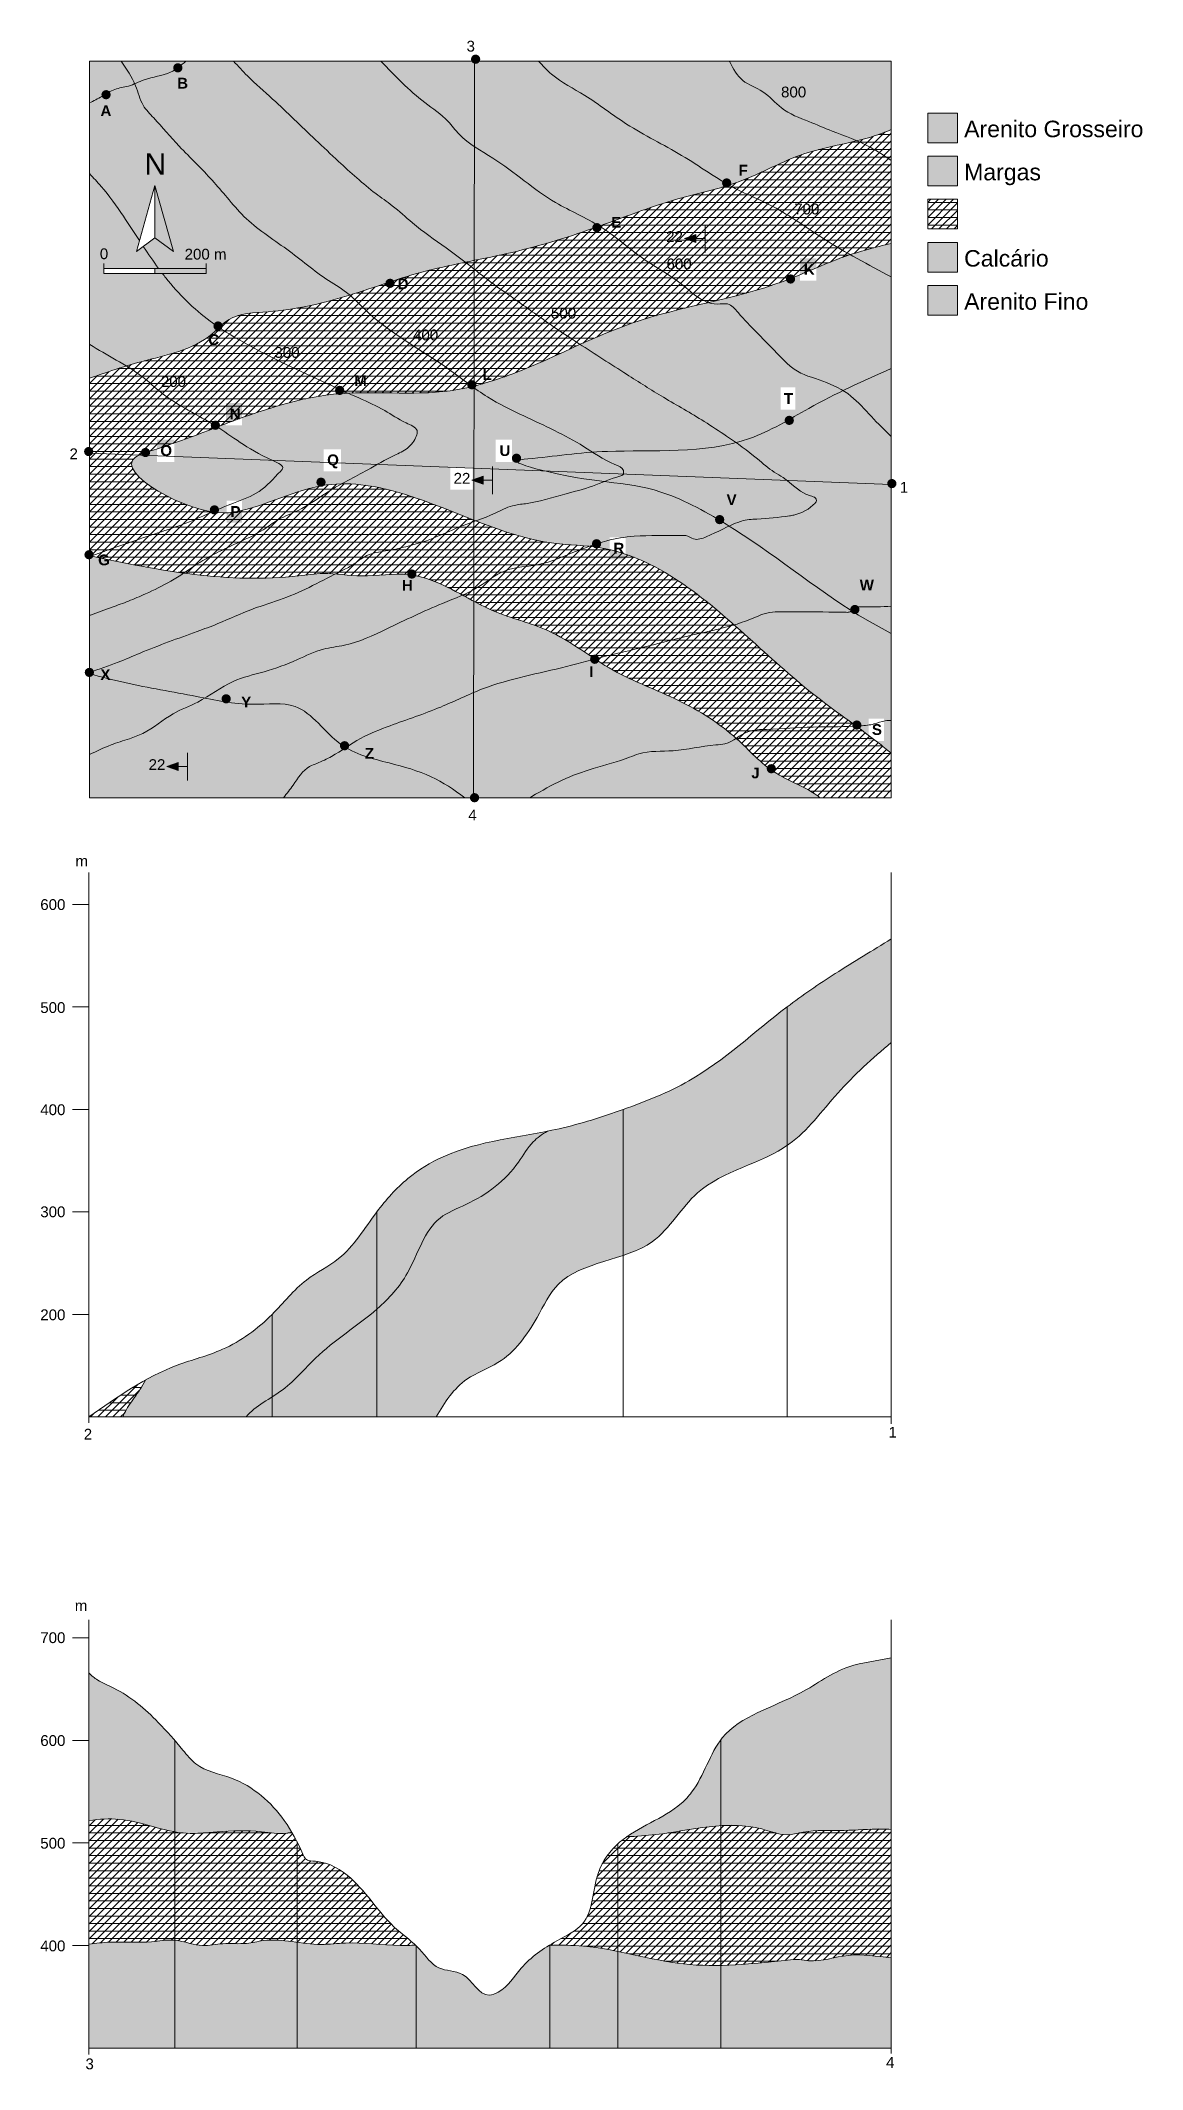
# Model space of a CAD drawing. Header units: millimetres. Extents: x 1227 to 11439, y -10452 to 8361.
import ezdxf

# ---------------------------------------------------------------- set-up
doc = ezdxf.new("R2010")
doc.units = ezdxf.units.MM
for name, color, linetype, lineweight in [('arenito-fino', 250, 'Continuous', 5), ('arenito-grosso', 250, 'Continuous', 5), ('argilito', 250, 'Continuous', 5), ('calcário', 250, 'Continuous', 5), ('cota', 250, 'Continuous', 5), ('curvas-de-nivel', 250, 'Continuous', 5), ('fundo', 250, 'Continuous', 5), ('gráfico', 250, 'Continuous', 5), ('legenda', 250, 'Continuous', 5), ('linhas-camada', 250, 'Continuous', 5), ('margas', 250, 'Continuous', 5), ('pontos', 250, 'Continuous', 5)]:
    doc.layers.add(name, color=color, linetype=linetype, lineweight=lineweight)
doc.styles.get("Standard").update_dxf_attribs({"font": 'arial.ttf'})

msp = doc.modelspace()

# ---------------------------------------------------------------- texts
at = {"layer": 'cota', "color": 255, "attachment_point": 1}
for s, width, heights, insert, char_height in [('800', 235.12, [417], (8090, 7934), 100), ('N', 449.96, [417], (2190, 7316), 200), ('700', 235.12, [417], (8212, 6849), 100), ('22', 235.12, [0], (7025, 6593), 100), ('0', 235.12, [417], (1776, 6434), 100), ('200 m', 449.96, [417], (2562, 6430), 100), ('600', 235.12, [417], (7028, 6340), 100), ('500', 235.12, [417], (5958, 5883), 100), ('400', 235.12, [417], (4679, 5681), 100), ('300', 235.12, [417], (3394, 5519), 100), ('200', 235.12, [417], (2342, 5249), 100), ('22', 235.12, [0], (5055, 4352), 100), ('22', 235.12, [0], (2228, 1697), 100)]:
    msp.add_mtext_dynamic_manual_height_columns(s, width=width, gutter_width=12.5, heights=heights, dxfattribs=dict(at, insert=insert, char_height=char_height))
at = {"layer": 'legenda', "color": 255, "attachment_point": 1}
for s, width, insert, char_height in [('Arenito Grosseiro', 1982.67, (9787, 7618), 152.89), ('Margas', 1595.75, (9787, 7218), 152.9), ('Calcário', 1572.99, (9787, 6418), 152.9), ('Arenito Fino', 1846.11, (9787, 6018), 152.89)]:
    msp.add_mtext_dynamic_manual_height_columns(s, width=width, gutter_width=9.56, heights=[319], dxfattribs=dict(at, insert=insert, char_height=char_height))
at = {"layer": 'pontos', "color": 255, "char_height": 100, "attachment_point": 1}
for s, insert in [('3', (5175, 8359)), ('{\\fArial|b1|i0|c0|p34;B}', (2493, 8016)), ('{\\fArial|b1|i0|c0|p34;A}', (1782, 7761)), ('{\\fArial|b1|i0|c0|p34;F}', (7696, 7209)), ('{\\fArial|b1|i0|c0|p34;E}', (6516, 6726)), ('{\\fArial|b1|i0|c0|p34;K}', (8301, 6290)), ('{\\fArial|b1|i0|c0|p34;D}', (4536, 6155)), ('{\\fArial|b1|i0|c0|p34;C}', (2781, 5638)), ('{\\fArial|b1|i0|c0|p34;L}', (5324, 5314)), ('{\\fArial|b1|i0|c0|p34;M}', (4134, 5258)), ('{\\fArial|b1|i0|c0|p34;T}', (8116, 5092)), ('{\\fArial|b1|i0|c0|p34;N}', (2980, 4949)), ('2', (1495, 4579)), ('{\\fArial|b1|i0|c0|p34;O}', (2337, 4609)), ('{\\fArial|b1|i0|c0|p34;Q}', (3883, 4523)), ('{\\fArial|b1|i0|c0|p34;U}', (5480, 4609)), ('{\\fArial|b1|i0|c0|p34;V}', (7585, 4153)), ('1', (9190, 4268)), ('{\\fArial|b1|i0|c0|p34;P}', (2986, 4044)), ('{\\fArial|b1|i0|c0|p34;G}', (1760, 3595)), ('{\\fArial|b1|i0|c0|p34;R}', (6536, 3704)), ('{\\fArial|b1|i0|c0|p34;H}', (4576, 3360)), ('{\\fArial|b1|i0|c0|p34;W}', (8819, 3362)), ('{\\fArial|b1|i0|c0|p34;X}', (1781, 2532)), ('{\\fArial|b1|i0|c0|p34;I}', (6312, 2558)), ('{\\fArial|b1|i0|c0|p34;Y}', (3086, 2277)), ('{\\fArial|b1|i0|c0|p34;S}', (8932, 2022)), ('{\\fArial|b1|i0|c0|p34;Z}', (4232, 1801)), ('{\\fArial|b1|i0|c0|p34;J}', (7814, 1620)), ('4', (5191, 1229)), ('m', (1550, 803)), ('600', (1224, 399)), ('500', (1224, -556)), ('400', (1224, -1503)), ('300', (1224, -2450)), ('200', (1224, -3405)), ('2', (1627, -4512)), ('1', (9086, -4494)), ('m', (1544, -6101)), ('700', (1224, -6399)), ('600', (1224, -7353)), ('500', (1224, -8305)), ('400', (1224, -9257)), ('4', (9063, -10338)), ('3', (1643, -10351))]:
    msp.add_mtext_dynamic_manual_height_columns(s, width=449.96, gutter_width=12.5, heights=[417], dxfattribs=dict(at, insert=insert))

# ---------------------------------------------------------------- hatches: boundary and pattern name
at = {"layer": 'arenito-fino', "transparency": 33554687}
h = msp.add_hatch(dxfattribs=at)
h.set_pattern_fill('SACNCR', color=80, scale=30, angle=315)
edge = h.paths.add_edge_path()
edge.add_spline(control_points=[(4893, -4402), (4972, -4266), (5117, -4044), (5556, -3892), (5809, -3544), (6086, -2954), (6901, -2963), (7325, -2151), (8147, -2018), (8605, -1373), (8937, -1077), (9112, -930)], knot_values=[212.851272, 212.851272, 212.851272, 212.851272, 667.567154, 992.70014, 1546.73533, 1913.136298, 2869.041244, 3484.434193, 4444.931269, 5098.992283, 5782.206989, 5782.206989, 5782.206989, 5782.206989], degree=3, periodic=0)
edge.add_line((9112, -930), (9112, 30))
edge.add_spline(control_points=[(9112, 30), (8938, -75), (8609, -275), (7975, -702), (7401, -1254), (6642, -1552), (6200, -1695), (5961, -1745), (5924, -1752)], knot_values=[5125.89457, 5125.89457, 5125.89457, 5125.89457, 5736.356184, 6279.867218, 7419.094149, 8083.191807, 8701.697456, 8814.155659, 8814.155659, 8814.155659, 8814.155659], degree=3, periodic=0)
edge.add_spline(control_points=[(5924, -1752), (5875, -1781), (5767, -1856), (5598, -2163), (5289, -2397), (4805, -2575), (4688, -3050), (4291, -3484), (3827, -3763), (3502, -4169), (3216, -4299), (3132, -4402)], knot_values=[118.565242, 118.565242, 118.565242, 118.565242, 285.382812, 516.099683, 1144.221228, 1413.852317, 2005.471639, 2440.546927, 3172.53614, 3591.449913, 4010.110614, 4010.110614, 4010.110614, 4010.110614], degree=3, periodic=0)
edge.add_line((3132, -4402), (4893, -4402))
h.paths.add_polyline_path([(9725, 5814), (9725, 6089), (9450, 6089), (9450, 5814)])
edge = h.paths.add_edge_path()
edge.add_spline(control_points=[(9112, 5320), (8853, 5207), (8409, 5002), (7614, 4502), (6569, 4596), (5944, 4499), (5551, 4464), (6357, 4232), (6838, 4303), (7923, 3696), (8525, 3182), (9036, 2903), (9112, 2863)], knot_values=[320.583939, 320.583939, 320.583939, 320.583939, 1168.697565, 1786.671688, 3109.178109, 3965.436902, 4128.815417, 4477.310353, 5735.717208, 6431.063832, 7922.120858, 8178.665691, 8178.665691, 8178.665691, 8178.665691], degree=3, periodic=0)
edge.add_line((9112, 2863), (9112, 5320))
h.paths.add_polyline_path([(8794, 3207), (8976, 3207), (8976, 3413), (8794, 3413)], flags=24)
h.paths.add_polyline_path([(7560, 3999), (7704, 3999), (7704, 4205), (7560, 4205)], flags=24)
at = {"layer": 'arenito-grosso', "transparency": 33554687}
h = msp.add_hatch(dxfattribs=at)
h.set_pattern_fill('TRANS', color=210, scale=10)
h.paths.add_polyline_path([(9725, 7689), (9450, 7689), (9450, 7414), (9725, 7414)])
edge = h.paths.add_edge_path()
edge.add_line((2573, 8170), (1680, 8170))
edge.add_line((1680, 8170), (1680, 7783))
edge.add_spline(control_points=[(1680, 7783), (1719, 7802), (1798, 7841), (1908, 7919), (2052, 7932), (2212, 8021), (2417, 8037), (2529, 8130), (2573, 8170)], knot_values=[27.071981, 27.071981, 27.071981, 27.071981, 156.129401, 291.912247, 422.879628, 578.887857, 835.466218, 1009.356492, 1009.356492, 1009.356492, 1009.356492], degree=3, periodic=0)
edge = h.paths.add_edge_path()
edge.add_spline(control_points=[(5158, 1340), (5059, 1415), (4845, 1559), (4436, 1670), (3957, 1785), (3668, 2257), (3139, 2177), (2627, 2296), (2116, 2375), (1789, 2460), (1680, 2490)], knot_values=[120.440233, 120.440233, 120.440233, 120.440233, 488.559684, 898.409574, 1381.011212, 1929.475471, 2319.501105, 2848.49579, 3525.461116, 3862.701776, 3862.701776, 3862.701776, 3862.701776], degree=3, periodic=0)
edge.add_line((1680, 2490), (1680, 1340))
edge.add_line((1680, 1340), (5158, 1340))
h.paths.add_polyline_path([(2502, 1591), (2398, 1628), (2502, 1665)], flags=16)
h.paths.add_polyline_path([(1756, 2378), (1899, 2378), (1899, 2584), (1756, 2584)], flags=9)
h.paths.add_polyline_path([(3061, 2122), (3205, 2122), (3205, 2328), (3061, 2328)], flags=24)
h.paths.add_polyline_path([(4205, 1646), (4341, 1646), (4341, 1852), (4205, 1852)], flags=24)
h.paths.add_polyline_path([(2199, 1542), (2405, 1542), (2405, 1748), (2199, 1748)], flags=24)
at = {"layer": 'argilito', "transparency": 33554687}
h = msp.add_hatch(dxfattribs=at)
h.set_pattern_fill('JIS_WOOD', color=50, scale=70)
edge = h.paths.add_edge_path()
edge.add_spline(control_points=[(5948, -9302), (6053, -9300), (6470, -9302), (7188, -9546), (7865, -9468), (8253, -9429), (8439, -9466), (8720, -9357), (8978, -9405), (9112, -9418)], knot_values=[112.879236, 112.879236, 112.879236, 112.879236, 425.028607, 1364.612019, 2331.044665, 2441.157932, 2526.743363, 2895.147745, 3295.202199, 3295.202199, 3295.202199, 3295.202199], degree=3, periodic=0)
edge.add_line((9112, -9418), (9112, -8227))
edge.add_spline(control_points=[(9112, -8227), (9082, -8225), (8937, -8218), (8773, -8237), (8514, -8235), (8349, -8235), (8115, -8295), (7681, -8109), (7167, -8264), (6750, -8291), (6659, -8294)], knot_values=[245.813582, 245.813582, 245.813582, 245.813582, 335.460466, 684.368225, 736.022869, 1111.407758, 1177.253436, 1453.310705, 2436.106203, 2707.483814, 2707.483814, 2707.483814, 2707.483814], degree=3, periodic=0)
edge.add_spline(control_points=[(6659, -8294), (6636, -8311), (6522, -8399), (6336, -8657), (6353, -9095), (6078, -9222), (5971, -9283), (5950, -9296)], knot_values=[6074.996079, 6074.996079, 6074.996079, 6074.996079, 6159.172715, 6509.44533, 6994.878383, 7282.731116, 7353.179635, 7353.179635, 7353.179635, 7353.179635], degree=3, periodic=0)
edge.add_spline(control_points=[(5950, -9296), (5950, -9298), (5949, -9300), (5948, -9302)], knot_values=[2337.684511, 2337.684511, 2337.684511, 2337.684511, 2344.326968, 2344.326968, 2344.326968, 2344.326968], degree=3, periodic=0)
edge = h.paths.add_edge_path()
edge.add_spline(control_points=[(1674, -9290), (1740, -9282), (1933, -9262), (2194, -9286), (2443, -9239), (2598, -9281), (2751, -9315), (2926, -9274), (3116, -9297), (3415, -9219), (3724, -9317), (4147, -9262), (4439, -9308), (4655, -9302), (4702, -9300)], knot_values=[87.275299, 87.275299, 87.275299, 87.275299, 284.41626, 670.003457, 870.853598, 1028.954443, 1145.846954, 1336.417985, 1555.563365, 1710.978122, 2250.493439, 2476.224364, 2984.441964, 3125.766348, 3125.766348, 3125.766348, 3125.766348], degree=3, periodic=0)
edge.add_spline(control_points=[(4696, -9301), (4694, -9297), (4693, -9294), (4691, -9291)], knot_values=[0, 0, 0, 0, 11.031368, 11.031368, 11.031368, 11.031368], degree=3, periodic=0)
edge.add_spline(control_points=[(4691, -9291), (4638, -9243), (4409, -9080), (4198, -8713), (3879, -8518), (3686, -8520), (3633, -8399), (3592, -8317), (3555, -8253)], knot_values=[2892.222556, 2892.222556, 2892.222556, 2892.222556, 3104.001871, 3743.623057, 4106.178667, 4200.666462, 4250.757377, 4476.119041, 4476.119041, 4476.119041, 4476.119041], degree=3, periodic=0)
edge.add_spline(control_points=[(3555, -8253), (3540, -8257), (3449, -8275), (3213, -8232), (2906, -8241), (2459, -8293), (2076, -8109), (1769, -8132), (1674, -8144)], knot_values=[183.071076, 183.071076, 183.071076, 183.071076, 232.790135, 465.594211, 878.831456, 1163.225153, 1796.375444, 2080.627635, 2080.627635, 2080.627635, 2080.627635], degree=3, periodic=0)
edge.add_line((1674, -8144), (1674, -9290))
edge = h.paths.add_edge_path()
edge.add_spline(control_points=[(1989, -4402), (1993, -4392), (2021, -4329), (2098, -4219), (2171, -4120), (2198, -4061)], knot_values=[30.84905, 30.84905, 30.84905, 30.84905, 65.356186, 236.413745, 431.48995, 431.48995, 431.48995, 431.48995], degree=3, periodic=0)
edge.add_spline(control_points=[(2198, -4061), (2017, -4161), (1846, -4282), (1674, -4402)], knot_values=[0, 0, 0, 0, 620.975109, 620.975109, 620.975109, 620.975109], degree=3, periodic=0)
edge.add_line((1674, -4402), (1989, -4402))
h.paths.add_polyline_path([(9725, 6889), (9450, 6889), (9450, 6614), (9725, 6614)])
edge = h.paths.add_edge_path()
edge.add_spline(control_points=[(9112, 7535), (9046, 7508), (8786, 7412), (8284, 7351), (7736, 7028), (7053, 6892), (6354, 6608), (5563, 6370), (4772, 6244), (4056, 5971), (3467, 5839), (3000, 5835), (2706, 5500), (2216, 5415), (1837, 5284), (1680, 5229)], knot_values=[87.548141, 87.548141, 87.548141, 87.548141, 298.794213, 921.534605, 1578.791782, 2173.027583, 2995.257623, 3838.465614, 4644.715073, 5391.905779, 6117.625733, 6492.125812, 6691.012854, 7398.175211, 7900.826649, 7900.826649, 7900.826649, 7900.826649], degree=3, periodic=0)
edge.add_line((1680, 5229), (1680, 3585))
edge.add_spline(control_points=[(1680, 3585), (2326, 3445), (3048, 3308), (3888, 3435), (4230, 3371), (4550, 3434), (4975, 3339), (5357, 3053), (6001, 2911), (6504, 2492), (7143, 2268), (7652, 1946), (7990, 1557), (8298, 1449), (8428, 1358), (8451, 1340)], knot_values=[178.400037, 178.400037, 178.400037, 178.400037, 2128.205824, 2355.956617, 2712.89327, 3155.67978, 3310.257904, 4005.531546, 4545.104473, 5252.311619, 5918.835591, 6565.524646, 7039.717815, 7430.884149, 7517.563601, 7517.563601, 7517.563601, 7517.563601], degree=3, periodic=0)
edge.add_line((8451, 1340), (9112, 1340))
edge.add_line((9112, 1340), (9112, 1753))
edge.add_spline(control_points=[(9112, 1753), (9070, 1787), (8831, 1978), (8358, 2301), (7599, 3004), (6819, 3674), (5633, 3688), (4859, 4132), (3818, 4330), (3286, 4026), (2660, 3937), (1782, 4418), (2433, 4611), (2988, 4826), (3916, 5175), (4809, 5044), (5749, 5281), (6699, 5840), (7860, 5985), (8620, 6354), (8963, 6445), (9112, 6480)], knot_values=[212.611369, 212.611369, 212.611369, 212.611369, 374.239236, 1129.84179, 1917.795044, 3521.68429, 3955.694402, 5410.056983, 6138.553283, 7016.486859, 7114.252557, 8093.727829, 8268.136761, 8875.969681, 10020.806, 11100.937948, 11522.541109, 12901.886501, 14358.19192, 14963.613972, 15421.403148, 15421.403148, 15421.403148, 15421.403148], degree=3, periodic=0)
edge.add_line((9112, 6480), (9112, 7535))
h.paths.add_polyline_path([(7195, 6525), (7299, 6562), (7299, 6488)], flags=16)
h.paths.add_polyline_path([(8266, 6135), (8417, 6135), (8417, 6341), (8266, 6341)], flags=25)
h.paths.add_polyline_path([(6481, 6571), (6624, 6571), (6624, 6777), (6481, 6777)], flags=24)
h.paths.add_polyline_path([(2951, 3889), (3094, 3889), (3094, 4095), (2951, 4095)], flags=24)
h.paths.add_polyline_path([(1728, 3439), (1887, 3439), (1887, 3645), (1728, 3645)], flags=25)
h.paths.add_polyline_path([(6500, 3550), (6651, 3550), (6651, 3756), (6500, 3756)], flags=24)
h.paths.add_polyline_path([(4501, 6000), (4652, 6000), (4652, 6206), (4501, 6206)], flags=24)
h.paths.add_polyline_path([(5288, 5160), (5424, 5160), (5424, 5366), (5288, 5366)], flags=25)
h.paths.add_polyline_path([(4099, 5104), (4265, 5104), (4265, 5310), (4099, 5310)], flags=24)
h.paths.add_polyline_path([(2306, 4453), (2465, 4453), (2465, 4659), (2306, 4659)], flags=25)
h.paths.add_polyline_path([(2944, 4794), (3095, 4794), (3095, 5000), (2944, 5000)], flags=25)
h.paths.add_polyline_path([(2750, 5481), (2901, 5481), (2901, 5687), (2750, 5687)], flags=24)
h.paths.add_polyline_path([(8180, 6694), (8463, 6694), (8463, 6900), (8180, 6900)], flags=24)
h.paths.add_polyline_path([(6998, 6185), (7281, 6185), (7281, 6391), (6998, 6391)], flags=24)
h.paths.add_polyline_path([(5927, 5728), (6210, 5728), (6210, 5934), (5927, 5934)], flags=24)
h.paths.add_polyline_path([(4652, 5526), (4935, 5526), (4935, 5732), (4652, 5732)], flags=24)
h.paths.add_polyline_path([(3363, 5364), (3646, 5364), (3646, 5570), (3363, 5570)], flags=24)
h.paths.add_polyline_path([(2313, 5094), (2596, 5094), (2596, 5300), (2313, 5300)], flags=24)
h.paths.add_polyline_path([(6996, 6438), (7202, 6438), (7202, 6644), (6996, 6644)], flags=24)
h = msp.add_hatch(dxfattribs=at)
h.set_pattern_fill('_USER', color=50, scale=70, pattern_type=0)
h.set_pattern_definition([(0, (0, 0), (0, 70), [])])
edge = h.paths.add_edge_path()
edge.add_spline(control_points=[(1674, -9290), (1740, -9282), (1933, -9262), (2194, -9286), (2443, -9239), (2598, -9281), (2751, -9315), (2926, -9274), (3116, -9297), (3415, -9219), (3724, -9317), (4147, -9262), (4439, -9308), (4655, -9302), (4702, -9300)], knot_values=[87.275299, 87.275299, 87.275299, 87.275299, 284.41626, 670.003457, 870.853598, 1028.954443, 1145.846954, 1336.417985, 1555.563365, 1710.978122, 2250.493439, 2476.224364, 2984.441964, 3125.766348, 3125.766348, 3125.766348, 3125.766348], degree=3, periodic=0)
edge.add_spline(control_points=[(4696, -9301), (4694, -9297), (4693, -9294), (4691, -9291)], knot_values=[0, 0, 0, 0, 11.031368, 11.031368, 11.031368, 11.031368], degree=3, periodic=0)
edge.add_spline(control_points=[(4691, -9291), (4638, -9243), (4409, -9080), (4198, -8713), (3879, -8518), (3686, -8520), (3633, -8399), (3592, -8317), (3555, -8253)], knot_values=[2892.222556, 2892.222556, 2892.222556, 2892.222556, 3104.001871, 3743.623057, 4106.178667, 4200.666462, 4250.757377, 4476.119041, 4476.119041, 4476.119041, 4476.119041], degree=3, periodic=0)
edge.add_spline(control_points=[(3555, -8253), (3540, -8257), (3449, -8275), (3213, -8232), (2906, -8241), (2459, -8293), (2076, -8109), (1769, -8132), (1674, -8144)], knot_values=[183.071076, 183.071076, 183.071076, 183.071076, 232.790135, 465.594211, 878.831456, 1163.225153, 1796.375444, 2080.627635, 2080.627635, 2080.627635, 2080.627635], degree=3, periodic=0)
edge.add_line((1674, -8144), (1674, -9290))
edge = h.paths.add_edge_path()
edge.add_spline(control_points=[(5948, -9302), (6053, -9300), (6470, -9302), (7188, -9546), (7865, -9468), (8253, -9429), (8439, -9466), (8720, -9357), (8978, -9405), (9112, -9418)], knot_values=[112.879236, 112.879236, 112.879236, 112.879236, 425.028607, 1364.612019, 2331.044665, 2441.157932, 2526.743363, 2895.147745, 3295.202199, 3295.202199, 3295.202199, 3295.202199], degree=3, periodic=0)
edge.add_line((9112, -9418), (9112, -8227))
edge.add_spline(control_points=[(9112, -8227), (9082, -8225), (8937, -8218), (8773, -8237), (8514, -8235), (8349, -8235), (8115, -8295), (7681, -8109), (7167, -8264), (6750, -8291), (6659, -8294)], knot_values=[245.813582, 245.813582, 245.813582, 245.813582, 335.460466, 684.368225, 736.022869, 1111.407758, 1177.253436, 1453.310705, 2436.106203, 2707.483814, 2707.483814, 2707.483814, 2707.483814], degree=3, periodic=0)
edge.add_spline(control_points=[(6659, -8294), (6636, -8311), (6522, -8399), (6336, -8657), (6353, -9095), (6078, -9222), (5971, -9283), (5950, -9296)], knot_values=[6074.996079, 6074.996079, 6074.996079, 6074.996079, 6159.172715, 6509.44533, 6994.878383, 7282.731116, 7353.179635, 7353.179635, 7353.179635, 7353.179635], degree=3, periodic=0)
edge.add_spline(control_points=[(5950, -9296), (5950, -9298), (5949, -9300), (5948, -9302)], knot_values=[2337.684511, 2337.684511, 2337.684511, 2337.684511, 2344.326968, 2344.326968, 2344.326968, 2344.326968], degree=3, periodic=0)
edge = h.paths.add_edge_path()
edge.add_spline(control_points=[(1989, -4402), (1993, -4392), (2021, -4329), (2098, -4219), (2171, -4120), (2198, -4061)], knot_values=[30.84905, 30.84905, 30.84905, 30.84905, 65.356186, 236.413745, 431.48995, 431.48995, 431.48995, 431.48995], degree=3, periodic=0)
edge.add_spline(control_points=[(2198, -4061), (2017, -4161), (1846, -4282), (1674, -4402)], knot_values=[0, 0, 0, 0, 620.975109, 620.975109, 620.975109, 620.975109], degree=3, periodic=0)
edge.add_line((1674, -4402), (1989, -4402))
h.paths.add_polyline_path([(9450, 6889), (9450, 6614), (9725, 6614), (9725, 6889)])
edge = h.paths.add_edge_path()
edge.add_spline(control_points=[(9112, 7535), (9046, 7508), (8786, 7412), (8284, 7351), (7736, 7028), (7053, 6892), (6354, 6608), (5563, 6370), (4772, 6244), (4056, 5971), (3467, 5839), (3000, 5835), (2706, 5500), (2216, 5415), (1837, 5284), (1680, 5229)], knot_values=[87.548141, 87.548141, 87.548141, 87.548141, 298.794213, 921.534605, 1578.791782, 2173.027583, 2995.257623, 3838.465614, 4644.715073, 5391.905779, 6117.625733, 6492.125812, 6691.012854, 7398.175211, 7900.826649, 7900.826649, 7900.826649, 7900.826649], degree=3, periodic=0)
edge.add_line((1680, 5229), (1680, 3585))
edge.add_spline(control_points=[(1680, 3585), (2326, 3445), (3048, 3308), (3888, 3435), (4230, 3371), (4550, 3434), (4975, 3339), (5357, 3053), (6001, 2911), (6504, 2492), (7143, 2268), (7652, 1946), (7990, 1557), (8298, 1449), (8428, 1358), (8451, 1340)], knot_values=[178.400037, 178.400037, 178.400037, 178.400037, 2128.205824, 2355.956617, 2712.89327, 3155.67978, 3310.257904, 4005.531546, 4545.104473, 5252.311619, 5918.835591, 6565.524646, 7039.717815, 7430.884149, 7517.563601, 7517.563601, 7517.563601, 7517.563601], degree=3, periodic=0)
edge.add_line((8451, 1340), (9112, 1340))
edge.add_line((9112, 1340), (9112, 1753))
edge.add_spline(control_points=[(9112, 1753), (9070, 1787), (8831, 1978), (8358, 2301), (7599, 3004), (6819, 3674), (5633, 3688), (4859, 4132), (3818, 4330), (3286, 4026), (2660, 3937), (1782, 4418), (2433, 4611), (2988, 4826), (3916, 5175), (4809, 5044), (5749, 5281), (6699, 5840), (7860, 5985), (8620, 6354), (8963, 6445), (9112, 6480)], knot_values=[212.611369, 212.611369, 212.611369, 212.611369, 374.239236, 1129.84179, 1917.795044, 3521.68429, 3955.694402, 5410.056983, 6138.553283, 7016.486859, 7114.252557, 8093.727829, 8268.136761, 8875.969681, 10020.806, 11100.937948, 11522.541109, 12901.886501, 14358.19192, 14963.613972, 15421.403148, 15421.403148, 15421.403148, 15421.403148], degree=3, periodic=0)
edge.add_line((9112, 6480), (9112, 7535))
h.paths.add_polyline_path([(7195, 6525), (7299, 6562), (7299, 6488)], flags=16)
h.paths.add_polyline_path([(8266, 6135), (8417, 6135), (8417, 6341), (8266, 6341)], flags=25)
h.paths.add_polyline_path([(6481, 6571), (6624, 6571), (6624, 6777), (6481, 6777)], flags=24)
h.paths.add_polyline_path([(2951, 3889), (3094, 3889), (3094, 4095), (2951, 4095)], flags=24)
h.paths.add_polyline_path([(1728, 3439), (1887, 3439), (1887, 3645), (1728, 3645)], flags=25)
h.paths.add_polyline_path([(6500, 3550), (6651, 3550), (6651, 3756), (6500, 3756)], flags=24)
h.paths.add_polyline_path([(4501, 6000), (4652, 6000), (4652, 6206), (4501, 6206)], flags=24)
h.paths.add_polyline_path([(5288, 5160), (5424, 5160), (5424, 5366), (5288, 5366)], flags=25)
h.paths.add_polyline_path([(4099, 5104), (4265, 5104), (4265, 5310), (4099, 5310)], flags=24)
h.paths.add_polyline_path([(2306, 4453), (2465, 4453), (2465, 4659), (2306, 4659)], flags=25)
h.paths.add_polyline_path([(2944, 4794), (3095, 4794), (3095, 5000), (2944, 5000)], flags=25)
h.paths.add_polyline_path([(2750, 5481), (2901, 5481), (2901, 5687), (2750, 5687)], flags=24)
h.paths.add_polyline_path([(8180, 6694), (8463, 6694), (8463, 6900), (8180, 6900)], flags=24)
h.paths.add_polyline_path([(6998, 6185), (7281, 6185), (7281, 6391), (6998, 6391)], flags=24)
h.paths.add_polyline_path([(5927, 5728), (6210, 5728), (6210, 5934), (5927, 5934)], flags=24)
h.paths.add_polyline_path([(4652, 5526), (4935, 5526), (4935, 5732), (4652, 5732)], flags=24)
h.paths.add_polyline_path([(3363, 5364), (3646, 5364), (3646, 5570), (3363, 5570)], flags=24)
h.paths.add_polyline_path([(2313, 5094), (2596, 5094), (2596, 5300), (2313, 5300)], flags=24)
h.paths.add_polyline_path([(6996, 6438), (7202, 6438), (7202, 6644), (6996, 6644)], flags=24)
at = {"layer": 'calcário', "transparency": 33554687}
h = msp.add_hatch(dxfattribs=at)
h.set_pattern_fill('AR-B816', color=130, scale=0.3)
edge = h.paths.add_edge_path()
edge.add_spline(control_points=[(5939, -9302), (5842, -9362), (5674, -9492), (5546, -9709), (5305, -9806), (5187, -9523), (4890, -9549), (4788, -9384), (4715, -9312), (4702, -9300)], knot_values=[4490.491141, 4490.491141, 4490.491141, 4490.491141, 4826.534893, 5132.3774, 5222.961349, 5535.198167, 5761.062944, 6012.206541, 6062.733734, 6062.733734, 6062.733734, 6062.733734], degree=3, periodic=0)
edge.add_spline(control_points=[(4702, -9300), (4655, -9302), (4439, -9308), (4147, -9262), (3724, -9317), (3415, -9219), (3116, -9297), (2926, -9274), (2751, -9315), (2598, -9281), (2443, -9239), (2194, -9286), (1933, -9262), (1740, -9282), (1674, -9290)], knot_values=[87.275299, 87.275299, 87.275299, 87.275299, 228.599683, 736.817283, 962.548209, 1502.063526, 1657.478282, 1876.623662, 2067.194693, 2184.087204, 2342.188049, 2543.03819, 2928.625387, 3125.766348, 3125.766348, 3125.766348, 3125.766348], degree=3, periodic=0)
edge.add_line((1674, -9290), (1674, -10254))
edge.add_line((1674, -10254), (9112, -10254))
edge.add_line((9112, -10254), (9112, -9418))
edge.add_spline(control_points=[(9112, -9418), (8978, -9405), (8720, -9357), (8439, -9466), (8253, -9429), (7865, -9468), (7188, -9546), (6470, -9302), (6053, -9300), (5948, -9302)], knot_values=[112.879236, 112.879236, 112.879236, 112.879236, 512.93369, 881.338072, 966.923503, 1077.03677, 2043.469416, 2983.052828, 3295.202199, 3295.202199, 3295.202199, 3295.202199], degree=3, periodic=0)
edge.add_spline(control_points=[(5948, -9302), (5945, -9302), (5942, -9302), (5939, -9302)], knot_values=[104.177444, 104.177444, 104.177444, 104.177444, 112.879236, 112.879236, 112.879236, 112.879236], degree=3, periodic=0)
edge = h.paths.add_edge_path()
edge.add_spline(control_points=[(3132, -4402), (3216, -4299), (3502, -4169), (3827, -3763), (4291, -3484), (4688, -3050), (4805, -2575), (5289, -2397), (5598, -2163), (5767, -1856), (5875, -1781), (5924, -1752)], knot_values=[118.565242, 118.565242, 118.565242, 118.565242, 537.225943, 956.139717, 1688.12893, 2123.204217, 2714.82354, 2984.454628, 3612.576174, 3843.293044, 4010.110614, 4010.110614, 4010.110614, 4010.110614], degree=3, periodic=0)
edge.add_spline(control_points=[(5924, -1752), (5597, -1818), (5130, -1867), (4608, -2185), (4305, -2527), (4069, -2924), (3646, -3129), (3363, -3495), (2961, -3790), (2524, -3897), (2293, -4008), (2198, -4061)], knot_values=[620.975109, 620.975109, 620.975109, 620.975109, 1615.467567, 2000.950955, 2423.058794, 2982.780595, 3340.767729, 3791.048155, 4353.251378, 4798.200091, 5125.89457, 5125.89457, 5125.89457, 5125.89457], degree=3, periodic=0)
edge.add_spline(control_points=[(2198, -4061), (2171, -4120), (2132, -4173), (2094, -4226)], knot_values=[0, 0, 0, 0, 195.076205, 195.076205, 195.076205, 195.076205], degree=3, periodic=0)
edge.add_spline(control_points=[(2094, -4226), (2090, -4234), (2048, -4292), (2018, -4336), (1989, -4402)], knot_values=[191.434941, 191.434941, 191.434941, 191.434941, 219.18905, 382.104894, 382.104894, 382.104894, 382.104894], degree=3, periodic=0)
edge.add_line((1989, -4402), (3132, -4402))
h.paths.add_polyline_path([(9450, 6214), (9725, 6214), (9725, 6489), (9450, 6489)])
edge = h.paths.add_edge_path()
edge.add_spline(control_points=[(9112, 2863), (9036, 2903), (8525, 3182), (7923, 3696), (6838, 4303), (6357, 4232), (5551, 4464), (5944, 4499), (6569, 4596), (7614, 4502), (8409, 5002), (8853, 5207), (9112, 5320)], knot_values=[320.583939, 320.583939, 320.583939, 320.583939, 577.128771, 2068.185798, 2763.532422, 4021.939277, 4370.434212, 4533.812728, 5390.071521, 6712.577942, 7330.552065, 8178.665691, 8178.665691, 8178.665691, 8178.665691], degree=3, periodic=0)
edge.add_line((9112, 5320), (9112, 6480))
edge.add_spline(control_points=[(9112, 6480), (8963, 6445), (8620, 6354), (7860, 5985), (6699, 5840), (5749, 5281), (4809, 5044), (3916, 5175), (2988, 4826), (2433, 4611), (1782, 4418), (2660, 3937), (3286, 4026), (3818, 4330), (4859, 4132), (5633, 3688), (6819, 3674), (7599, 3004), (8358, 2301), (8831, 1978), (9070, 1787), (9112, 1753)], knot_values=[212.611369, 212.611369, 212.611369, 212.611369, 670.400545, 1275.822597, 2732.128016, 4111.473408, 4533.076569, 5613.208517, 6758.044836, 7365.877756, 7540.286688, 8519.76196, 8617.527657, 9495.461233, 10223.957534, 11678.320115, 12112.330227, 13716.219473, 14504.172726, 15259.775281, 15421.403148, 15421.403148, 15421.403148, 15421.403148], degree=3, periodic=0)
edge.add_line((9112, 1753), (9112, 2863))
h.paths.add_polyline_path([(5329, 4321), (5329, 4247), (5225, 4284)], flags=16)
h.paths.add_polyline_path([(8266, 6135), (8417, 6135), (8417, 6341), (8266, 6341)], flags=16)
h.paths.add_polyline_path([(5445, 4454), (5596, 4454), (5596, 4660), (5445, 4660)], flags=16)
h.paths.add_polyline_path([(3852, 4366), (4010, 4366), (4010, 4572), (3852, 4572)], flags=16)
h.paths.add_polyline_path([(2951, 3889), (3094, 3889), (3094, 4095), (2951, 4095)], flags=17)
h.paths.add_polyline_path([(8902, 1866), (9045, 1866), (9045, 2072), (8902, 2072)], flags=17)
h.paths.add_polyline_path([(8088, 4938), (8223, 4938), (8223, 5144), (8088, 5144)], flags=16)
h.paths.add_polyline_path([(6500, 3550), (6651, 3550), (6651, 3756), (6500, 3756)], flags=17)
h.paths.add_polyline_path([(2306, 4453), (2465, 4453), (2465, 4659), (2306, 4659)], flags=16)
h.paths.add_polyline_path([(2944, 4794), (3095, 4794), (3095, 5000), (2944, 5000)], flags=16)
h.paths.add_polyline_path([(5026, 4197), (5232, 4197), (5232, 4403), (5026, 4403)], flags=16)
at = {"layer": 'cota', "transparency": 33554687}
h = msp.add_hatch(color=255, dxfattribs=at)
h.dxf.hatch_style = 1
h.paths.add_polyline_path([(2287, 7016), (2287, 6531), (2459, 6405)])
h = msp.add_hatch(color=255, dxfattribs=at)
h.dxf.hatch_style = 1
h.paths.add_polyline_path([(7299, 6562), (7195, 6525), (7299, 6488)])
h = msp.add_hatch(color=255, dxfattribs=at)
h.dxf.hatch_style = 1
h.paths.add_polyline_path([(2763, 6247), (2287, 6247), (2287, 6202), (2763, 6202)])
h = msp.add_hatch(color=255, dxfattribs=at)
h.dxf.hatch_style = 1
h.paths.add_polyline_path([(5329, 4321), (5225, 4284), (5329, 4247)])
h = msp.add_hatch(color=255, dxfattribs=at)
h.dxf.hatch_style = 1
h.paths.add_polyline_path([(2502, 1665), (2398, 1628), (2502, 1591)])
at = {"layer": 'margas', "transparency": 33554687}
h = msp.add_hatch(dxfattribs=at)
h.set_pattern_fill('ZIGZAG', color=30, scale=15)
h.set_pattern_definition([(0, (0, 0), (47.625, 47.625), [47.625, -47.625]), (90, (47.625, 0), (-47.625, 47.625), [47.625, -47.625])])
edge = h.paths.add_edge_path()
edge.add_spline(control_points=[(6659, -8294), (6750, -8291), (7167, -8264), (7681, -8109), (8115, -8295), (8349, -8235), (8514, -8235), (8773, -8237), (8937, -8218), (9082, -8225), (9112, -8227)], knot_values=[245.813582, 245.813582, 245.813582, 245.813582, 517.191192, 1499.98669, 1776.043959, 1841.889637, 2217.274526, 2268.92917, 2617.836929, 2707.483814, 2707.483814, 2707.483814, 2707.483814], degree=3, periodic=0)
edge.add_line((9112, -8227), (9112, -6636))
edge.add_spline(control_points=[(9112, -6636), (8981, -6664), (8667, -6690), (8202, -7051), (7503, -7224), (7366, -7778), (7065, -8100), (6820, -8181), (6659, -8294)], knot_values=[7353.179635, 7353.179635, 7353.179635, 7353.179635, 7753.001278, 8263.464664, 9099.857892, 9678.215948, 9817.445567, 10410.959629, 10410.959629, 10410.959629, 10410.959629], degree=3, periodic=0)
edge = h.paths.add_edge_path()
edge.add_spline(control_points=[(1674, -8144), (1769, -8132), (2076, -8109), (2459, -8293), (2906, -8241), (3213, -8232), (3449, -8275), (3540, -8257), (3555, -8253)], knot_values=[183.071076, 183.071076, 183.071076, 183.071076, 467.323267, 1100.473557, 1384.867254, 1798.104499, 2030.908576, 2080.627635, 2080.627635, 2080.627635, 2080.627635], degree=3, periodic=0)
edge.add_spline(control_points=[(3555, -8253), (3534, -8216), (3401, -8007), (3102, -7743), (2696, -7681), (2511, -7444), (2284, -7188), (2020, -6956), (1767, -6857), (1699, -6800), (1674, -6774)], knot_values=[460.254426, 460.254426, 460.254426, 460.254426, 591.945704, 1219.494036, 1574.281977, 1750.56447, 2094.765954, 2614.575664, 2781.81614, 2892.222556, 2892.222556, 2892.222556, 2892.222556], degree=3, periodic=0)
edge.add_line((1674, -6774), (1674, -8144))
h.paths.add_polyline_path([(9725, 7014), (9725, 7289), (9450, 7289), (9450, 7014)])
edge = h.paths.add_edge_path()
edge.add_spline(control_points=[(1680, 5229), (1837, 5284), (2216, 5415), (2706, 5500), (3000, 5835), (3467, 5839), (4056, 5971), (4772, 6244), (5563, 6370), (6354, 6608), (7053, 6892), (7736, 7028), (8284, 7351), (8786, 7412), (9046, 7508), (9112, 7535)], knot_values=[87.548141, 87.548141, 87.548141, 87.548141, 590.199579, 1297.361936, 1496.248978, 1870.749057, 2596.469011, 3343.659718, 4149.909176, 4993.117167, 5815.347207, 6409.583009, 7066.840185, 7689.580577, 7900.826649, 7900.826649, 7900.826649, 7900.826649], degree=3, periodic=0)
edge.add_line((9112, 7535), (9112, 8170))
edge.add_line((9112, 8170), (2573, 8170))
edge.add_spline(control_points=[(2573, 8170), (2529, 8130), (2417, 8037), (2212, 8021), (2052, 7932), (1908, 7919), (1798, 7841), (1719, 7802), (1680, 7783)], knot_values=[27.071981, 27.071981, 27.071981, 27.071981, 200.962254, 457.540615, 613.548844, 744.516226, 880.299072, 1009.356492, 1009.356492, 1009.356492, 1009.356492], degree=3, periodic=0)
edge.add_line((1680, 7783), (1680, 5229))
h.paths.add_polyline_path([(2763, 6202), (1812, 6202), (1812, 6247), (2763, 6247)], flags=16)
h.paths.add_polyline_path([(2459, 6405), (2287, 6531), (2115, 6405), (2287, 7016)], flags=16)
edge = h.paths.add_edge_path()
edge.add_spline(control_points=[(8451, 1340), (8428, 1358), (8298, 1449), (7990, 1557), (7652, 1946), (7143, 2268), (6504, 2492), (6001, 2911), (5357, 3053), (4975, 3339), (4550, 3434), (4230, 3371), (3888, 3435), (3048, 3308), (2326, 3445), (1680, 3585)], knot_values=[178.400037, 178.400037, 178.400037, 178.400037, 265.079489, 656.245823, 1130.438993, 1777.128047, 2443.652019, 3150.859166, 3690.432093, 4385.705734, 4540.283858, 4983.070368, 5340.007021, 5567.757814, 7517.563601, 7517.563601, 7517.563601, 7517.563601], degree=3, periodic=0)
edge.add_line((1680, 3585), (1680, 2490))
edge.add_spline(control_points=[(1680, 2490), (1789, 2460), (2116, 2375), (2627, 2296), (3139, 2177), (3668, 2257), (3957, 1785), (4436, 1670), (4845, 1559), (5059, 1415), (5158, 1340)], knot_values=[120.440233, 120.440233, 120.440233, 120.440233, 457.680893, 1134.646219, 1663.640904, 2053.666537, 2602.130796, 3084.732435, 3494.582325, 3862.701776, 3862.701776, 3862.701776, 3862.701776], degree=3, periodic=0)
edge.add_line((5158, 1340), (8451, 1340))
h.paths.add_polyline_path([(2458, 7861), (2609, 7861), (2609, 8067), (2458, 8067)], flags=24)
h.paths.add_polyline_path([(1757, 7606), (1908, 7606), (1908, 7812), (1757, 7812)], flags=24)
h.paths.add_polyline_path([(8059, 7779), (8342, 7779), (8342, 7985), (8059, 7985)], flags=24)
h.paths.add_polyline_path([(7660, 7054), (7796, 7054), (7796, 7260), (7660, 7260)], flags=24)
h.paths.add_polyline_path([(6481, 6571), (6624, 6571), (6624, 6777), (6481, 6777)], flags=25)
h.paths.add_polyline_path([(4501, 6000), (4652, 6000), (4652, 6206), (4501, 6206)], flags=25)
h.paths.add_polyline_path([(2750, 5481), (2901, 5481), (2901, 5687), (2750, 5687)], flags=25)
h.paths.add_polyline_path([(2119, 7006), (2421, 7006), (2421, 7419), (2119, 7419)], flags=24)
h.paths.add_polyline_path([(1745, 6279), (1873, 6279), (1873, 6485), (1745, 6485)], flags=24)
h.paths.add_polyline_path([(2533, 6275), (2971, 6275), (2971, 6481), (2533, 6481)], flags=24)
h.paths.add_polyline_path([(4541, 3206), (4692, 3206), (4692, 3412), (4541, 3412)], flags=24)
h.paths.add_polyline_path([(1728, 3439), (1887, 3439), (1887, 3645), (1728, 3645)], flags=9)
h.paths.add_polyline_path([(1756, 2378), (1899, 2378), (1899, 2584), (1756, 2584)], flags=25)
h.paths.add_polyline_path([(3061, 2122), (3205, 2122), (3205, 2328), (3061, 2328)], flags=25)
h.paths.add_polyline_path([(4205, 1646), (4341, 1646), (4341, 1852), (4205, 1852)], flags=25)
h.paths.add_polyline_path([(6278, 2404), (6367, 2404), (6367, 2610), (6278, 2610)], flags=24)
h.paths.add_polyline_path([(7787, 1466), (7915, 1466), (7915, 1672), (7787, 1672)], flags=24)
at = {"layer": 'pontos', "transparency": 33554687}
h = msp.add_hatch(color=255, dxfattribs=at)
h.dxf.hatch_style = 1
edge = h.paths.add_edge_path()
edge.add_arc((2499, 8108), 43, 0, 360)
h = msp.add_hatch(color=255, dxfattribs=at)
h.dxf.hatch_style = 1
edge = h.paths.add_edge_path()
edge.add_arc((5259, 8188), 43, 0, 360)
h = msp.add_hatch(color=255, dxfattribs=at)
h.dxf.hatch_style = 1
edge = h.paths.add_edge_path()
edge.add_arc((1834, 7859), 43, 0, 360)
h = msp.add_hatch(color=255, dxfattribs=at)
h.dxf.hatch_style = 1
edge = h.paths.add_edge_path()
edge.add_arc((7586, 7041), 43, 0, 360)
h = msp.add_hatch(color=255, dxfattribs=at)
h.dxf.hatch_style = 1
edge = h.paths.add_edge_path()
edge.add_arc((6383, 6626), 43, 0, 360)
h = msp.add_hatch(color=255, dxfattribs=at)
h.dxf.hatch_style = 1
edge = h.paths.add_edge_path()
edge.add_arc((4466, 6110), 43, 0, 360)
h = msp.add_hatch(color=255, dxfattribs=at)
h.dxf.hatch_style = 1
edge = h.paths.add_edge_path()
edge.add_arc((8178, 6150), 43, 0, 360)
h = msp.add_hatch(color=255, dxfattribs=at)
h.dxf.hatch_style = 1
edge = h.paths.add_edge_path()
edge.add_arc((2872, 5714), 43, 0, 360)
h = msp.add_hatch(color=255, dxfattribs=at)
h.dxf.hatch_style = 1
edge = h.paths.add_edge_path()
edge.add_arc((3999, 5117), 43, 0, 360)
h = msp.add_hatch(color=255, dxfattribs=at)
h.dxf.hatch_style = 1
edge = h.paths.add_edge_path()
edge.add_arc((5224, 5169), 43, 0, 360)
h = msp.add_hatch(color=255, dxfattribs=at)
h.dxf.hatch_style = 1
edge = h.paths.add_edge_path()
edge.add_arc((2847, 4794), 43, 0, 360)
h = msp.add_hatch(color=255, dxfattribs=at)
h.dxf.hatch_style = 1
edge = h.paths.add_edge_path()
edge.add_arc((8166, 4839), 43, 0, 360)
h = msp.add_hatch(color=255, dxfattribs=at)
h.dxf.hatch_style = 1
edge = h.paths.add_edge_path()
edge.add_arc((1673, 4550), 43, 0, 360)
h = msp.add_hatch(color=255, dxfattribs=at)
h.dxf.hatch_style = 1
edge = h.paths.add_edge_path()
edge.add_arc((2199, 4541), 43, 0, 360)
h = msp.add_hatch(color=255, dxfattribs=at)
h.dxf.hatch_style = 1
edge = h.paths.add_edge_path()
edge.add_arc((5638, 4488), 43, 0, 360)
h = msp.add_hatch(color=255, dxfattribs=at)
h.dxf.hatch_style = 1
edge = h.paths.add_edge_path()
edge.add_arc((3826, 4266), 43, 0, 360)
h = msp.add_hatch(color=255, dxfattribs=at)
h.dxf.hatch_style = 1
edge = h.paths.add_edge_path()
edge.add_arc((9117, 4253), 43, 0, 360)
h = msp.add_hatch(color=255, dxfattribs=at)
h.dxf.hatch_style = 1
edge = h.paths.add_edge_path()
edge.add_arc((2838, 4009), 43, 0, 360)
h = msp.add_hatch(color=255, dxfattribs=at)
h.dxf.hatch_style = 1
edge = h.paths.add_edge_path()
edge.add_arc((7521, 3919), 43, 0, 360)
h = msp.add_hatch(color=255, dxfattribs=at)
h.dxf.hatch_style = 1
edge = h.paths.add_edge_path()
edge.add_arc((1676, 3593), 43, 0, 360)
h = msp.add_hatch(color=255, dxfattribs=at)
h.dxf.hatch_style = 1
edge = h.paths.add_edge_path()
edge.add_arc((6380, 3695), 43, 0, 360)
h = msp.add_hatch(color=255, dxfattribs=at)
h.dxf.hatch_style = 1
edge = h.paths.add_edge_path()
edge.add_arc((4668, 3414), 43, 0, 360)
h = msp.add_hatch(color=255, dxfattribs=at)
h.dxf.hatch_style = 1
edge = h.paths.add_edge_path()
edge.add_arc((8774, 3085), 43, 0, 360)
h = msp.add_hatch(color=255, dxfattribs=at)
h.dxf.hatch_style = 1
edge = h.paths.add_edge_path()
edge.add_arc((6363, 2624), 43, 0, 360)
h = msp.add_hatch(color=255, dxfattribs=at)
h.dxf.hatch_style = 1
edge = h.paths.add_edge_path()
edge.add_arc((1679, 2502), 43, 0, 360)
h = msp.add_hatch(color=255, dxfattribs=at)
h.dxf.hatch_style = 1
edge = h.paths.add_edge_path()
edge.add_arc((2947, 2257), 43, 0, 360)
h = msp.add_hatch(color=255, dxfattribs=at)
h.dxf.hatch_style = 1
edge = h.paths.add_edge_path()
edge.add_arc((8792, 2014), 43, 0, 360)
h = msp.add_hatch(color=255, dxfattribs=at)
h.dxf.hatch_style = 1
edge = h.paths.add_edge_path()
edge.add_arc((4044, 1822), 43, 0, 360)
h = msp.add_hatch(color=255, dxfattribs=at)
h.dxf.hatch_style = 1
edge = h.paths.add_edge_path()
edge.add_arc((8000, 1609), 43, 0, 360)
h = msp.add_hatch(color=255, dxfattribs=at)
h.dxf.hatch_style = 1
edge = h.paths.add_edge_path()
edge.add_arc((5249, 1340), 43, 0, 360)

# ---------------------------------------------------------------- linework, layer by layer
at = {"layer": 'cota', "color": 255}
for p, q in [((5250, 8170), (5238, 1340)), ((2287, 7016), (2115, 6405)), ((2287, 7016), (2287, 6531)), ((2287, 7016), (2459, 6405)), ((7387, 6653), (7387, 6396)), ((2287, 6531), (2115, 6405)), ((2287, 6531), (2459, 6405)), ((7195, 6525), (7299, 6562)), ((7195, 6525), (7299, 6488)), ((7299, 6525), (7299, 6562)), ((7299, 6562), (7299, 6488)), ((7387, 6525), (7299, 6525)), ((1812, 6295), (1812, 6202)), ((2763, 6247), (1812, 6247)), ((2287, 6247), (2287, 6202)), ((2763, 6202), (2763, 6293)), ((1812, 6202), (2763, 6202)), ((1680, 4535), (9112, 4244)), ((5417, 4412), (5417, 4155)), ((5225, 4284), (5329, 4321)), ((5225, 4284), (5329, 4247)), ((5329, 4284), (5329, 4321)), ((5329, 4321), (5329, 4247)), ((5417, 4284), (5329, 4284)), ((2590, 1757), (2590, 1499)), ((2398, 1628), (2502, 1665)), ((2398, 1628), (2502, 1591)), ((2502, 1628), (2502, 1665)), ((2502, 1665), (2502, 1591)), ((2590, 1628), (2502, 1628)), ((1674, -4458), (1674, 648)), ((9112, -579), (9112, 648)), ((1674, 351), (1524, 351)), ((9112, -4466), (9112, 30)), ((1674, -600), (1524, -600)), ((1674, -1551), (1524, -1551)), ((1674, -2501), (1524, -2501)), ((1674, -3452), (1524, -3452)), ((9112, -4402), (1674, -4402)), ((1674, -10314), (1674, -6284)), ((9112, -10305), (9112, -6284)), ((1674, -6451), (1524, -6451)), ((1674, -7402), (1524, -7402)), ((1674, -8352), (1524, -8352)), ((1674, -9303), (1524, -9303)), ((9112, -10254), (1674, -10254))]:
    msp.add_line(p, q, dxfattribs=at)
msp.add_spline([(1674, -4402), (2493, -3923), (2913, -3775), (3372, -3452), (3691, -3133), (3988, -2934), (4343, -2501), (4631, -2192), (4959, -1989), (6034, -1729), (6627, -1551), (7236, -1285), (8146, -600), (8593, -291), (9112, 30)], degree=3, dxfattribs=at)
for points, knots in [([(9112, -930), (8937, -1077), (8605, -1373), (8147, -2018), (7325, -2151), (6901, -2963), (6086, -2954), (5809, -3544), (5556, -3892), (5117, -4044), (4972, -4266), (4893, -4402)], [212.851272, 212.851272, 212.851272, 212.851272, 896.065978, 1550.126992, 2510.624068, 3126.017016, 4081.921962, 4448.322931, 5002.358121, 5327.491107, 5782.206989, 5782.206989, 5782.206989, 5782.206989]), ([(5924, -1752), (5875, -1781), (5767, -1856), (5598, -2163), (5289, -2397), (4805, -2575), (4688, -3050), (4291, -3484), (3827, -3763), (3502, -4169), (3216, -4299), (3132, -4402)], [118.565242, 118.565242, 118.565242, 118.565242, 285.382812, 516.099683, 1144.221228, 1413.852317, 2005.471639, 2440.546927, 3172.53614, 3591.449913, 4010.110614, 4010.110614, 4010.110614, 4010.110614]), ([(2198, -4061), (2171, -4120), (2098, -4219), (2021, -4329), (1993, -4392), (1989, -4402)], [30.84905, 30.84905, 30.84905, 30.84905, 225.925254, 396.982813, 431.48995, 431.48995, 431.48995, 431.48995]), ([(1674, -6774), (1699, -6800), (1767, -6857), (2020, -6956), (2284, -7188), (2511, -7444), (2696, -7681), (3102, -7743), (3462, -8060), (3614, -8357), (3686, -8520), (3879, -8518), (4198, -8713), (4420, -9099), (4744, -9313), (4890, -9549), (5187, -9523), (5305, -9806), (5546, -9709), (5688, -9467), (5964, -9275), (6353, -9095), (6336, -8657), (6642, -8232), (7046, -8120), (7366, -7778), (7503, -7224), (8202, -7051), (8667, -6690), (8981, -6664), (9112, -6636)], [460.254426, 460.254426, 460.254426, 460.254426, 570.660842, 737.901318, 1257.711028, 1601.912512, 1778.195005, 2132.982946, 2760.531278, 3117.584221, 3167.675135, 3262.162931, 3624.718541, 4264.339727, 4541.018334, 4792.161932, 5018.026708, 5330.263527, 5420.847476, 5726.689983, 6145.444598, 6433.297331, 6918.730384, 7269.002998, 7946.693697, 8085.923317, 8664.281373, 9500.674601, 10011.137987, 10410.959629, 10410.959629, 10410.959629, 10410.959629]), ([(3555, -8253), (3540, -8257), (3449, -8275), (3213, -8232), (2906, -8241), (2459, -8293), (2076, -8109), (1769, -8132), (1674, -8144)], [183.071076, 183.071076, 183.071076, 183.071076, 232.790135, 465.594211, 878.831456, 1163.225153, 1796.375444, 2080.627635, 2080.627635, 2080.627635, 2080.627635]), ([(6659, -8294), (6750, -8291), (7167, -8264), (7681, -8109), (8115, -8295), (8349, -8235), (8514, -8235), (8773, -8237), (8937, -8218), (9082, -8225), (9112, -8227)], [245.813582, 245.813582, 245.813582, 245.813582, 517.191192, 1499.98669, 1776.043959, 1841.889637, 2217.274526, 2268.92917, 2617.836929, 2707.483814, 2707.483814, 2707.483814, 2707.483814]), ([(4702, -9300), (4655, -9302), (4439, -9308), (4147, -9262), (3724, -9317), (3415, -9219), (3116, -9297), (2926, -9274), (2751, -9315), (2598, -9281), (2443, -9239), (2194, -9286), (1933, -9262), (1740, -9282), (1674, -9290)], [87.275299, 87.275299, 87.275299, 87.275299, 228.599683, 736.817283, 962.548209, 1502.063526, 1657.478282, 1876.623662, 2067.194693, 2184.087204, 2342.188049, 2543.03819, 2928.625387, 3125.766348, 3125.766348, 3125.766348, 3125.766348]), ([(5939, -9302), (6047, -9300), (6467, -9301), (7188, -9546), (7865, -9468), (8253, -9429), (8439, -9466), (8720, -9357), (8978, -9405), (9112, -9418)], [104.177444, 104.177444, 104.177444, 104.177444, 425.028607, 1364.612019, 2331.044665, 2441.157932, 2526.743363, 2895.147745, 3295.202199, 3295.202199, 3295.202199, 3295.202199])]:
    msp.add_open_spline(points, degree=3, knots=knots, dxfattribs=at)
for points in [[(4691, -9291), (4693, -9294), (4694, -9297), (4696, -9301)], [(5948, -9302), (5949, -9300), (5950, -9298), (5950, -9296)]]:
    msp.add_open_spline(points, degree=3, dxfattribs=at)
at = {"layer": 'curvas-de-nivel', "color": 255}
for points, knots in [([(1680, 2502), (1769, 2532), (1928, 2585), (2254, 2729), (2565, 2840), (2916, 2968), (3173, 3093), (3574, 3206), (3871, 3372), (4133, 3501), (4250, 3604), (4431, 3627), (4636, 3670), (4866, 3738), (5131, 3869), (5385, 3943), (5581, 4052), (5807, 4072), (6050, 4147), (6351, 4224), (6514, 4300), (6633, 4332), (6632, 4401), (6463, 4457), (6192, 4657), (5777, 4845), (5351, 5049), (4891, 5426), (4406, 5671), (4087, 6021), (3819, 6174), (3513, 6439), (3163, 6655), (2917, 6956), (2720, 7175), (2478, 7408), (2325, 7597), (2157, 7764), (2112, 7970), (2025, 8097), (1974, 8170)], [5.56182, 5.56182, 5.56182, 5.56182, 287.428548, 507.561247, 1073.238326, 1278.803447, 1627.120473, 1928.236316, 2525.084933, 2640.741591, 2801.878542, 2979.243926, 3173.363539, 3436.151694, 3693.45374, 4055.726085, 4230.9363, 4354.066724, 4729.162461, 4994.101594, 5273.638245, 5295.396151, 5335.387886, 5431.699019, 5767.523211, 6387.985522, 6769.838599, 7186.092349, 8163.053456, 8367.710328, 8596.85083, 9080.332726, 9582.214887, 9815.344924, 10239.078208, 10468.672707, 10819.908436, 10972.049553, 11166.432012, 11430.503454, 11430.503454, 11430.503454, 11430.503454]), ([(1680, 1740), (1746, 1772), (1866, 1829), (2036, 1881), (2241, 1954), (2423, 2122), (2729, 2231), (2977, 2431), (3310, 2504), (3587, 2606), (3825, 2725), (4120, 2755), (4482, 2927), (4888, 3123), (5270, 3264), (5531, 3482), (5853, 3482), (6158, 3614), (6442, 3725), (6790, 3781), (7033, 3766), (7222, 3775), (7289, 3718), (7473, 3786), (7602, 3863), (7760, 3918), (7920, 3927), (8082, 3939), (8270, 3970), (8359, 4019), (8418, 4086), (8420, 4121), (8372, 4136), (8260, 4172), (8161, 4284), (7996, 4373), (7834, 4520), (7615, 4674), (7326, 4866), (7009, 5043), (6625, 5288), (6274, 5512), (5926, 5743), (5647, 5948), (5386, 6126), (5183, 6296), (4947, 6466), (4705, 6635), (4504, 6823), (4258, 6990), (4029, 7204), (3712, 7497), (3438, 7770), (3172, 8000), (3058, 8123), (3016, 8169), (3016, 8169), (3016, 8169), (3015, 8170)], [0.325826, 0.325826, 0.325826, 0.325826, 219.344522, 400.155262, 533.194374, 868.088595, 1120.713943, 1499.098306, 1800.451671, 2129.197163, 2388.295767, 2588.017999, 3007.792697, 3575.487347, 3946.435094, 4224.006908, 4559.87254, 4866.532023, 5216.397835, 5473.012971, 5914.108672, 5952.602515, 6031.699414, 6150.408501, 6480.363501, 6506.758594, 6651.370457, 6954.674092, 6996.010458, 7223.4132, 7237.320495, 7262.38724, 7311.782406, 7361.940497, 7629.062467, 7725.721985, 7925.792954, 8279.94192, 8528.502432, 8966.975988, 9369.623915, 9892.062566, 10217.649241, 10620.596107, 10931.22288, 11165.827333, 11414.539124, 11803.635679, 12048.338714, 12238.349777, 12693.756337, 12987.00055, 13534.786207, 13852.710981, 14038.648964, 14038.648964, 14038.648964, 14040.044923, 14040.044923, 14040.044923, 14040.044923]), ([(9112, 4690), (9049, 4750), (8923, 4873), (8742, 5085), (8484, 5213), (8248, 5269), (8061, 5450), (7889, 5631), (7722, 5798), (7617, 5930), (7512, 5914), (7350, 5932), (7153, 6139), (6792, 6328), (6447, 6650), (5913, 6872), (5527, 7228), (5146, 7425), (4985, 7649), (4704, 7833), (4511, 8034), (4382, 8170)], [16.575808, 16.575808, 16.575808, 16.575808, 277.48115, 546.801072, 841.159665, 1128.427945, 1251.122369, 1614.316853, 1867.441464, 1994.537924, 2063.807235, 2168.34998, 2475.702329, 2866.503084, 3397.79715, 3867.815124, 4580.613233, 4962.946135, 5121.450467, 5397.672616, 5957.12382, 5957.12382, 5957.12382, 5957.12382]), ([(9112, 6169), (8900, 6281), (8523, 6480), (8075, 6812), (7598, 7003), (7178, 7313), (6680, 7548), (6310, 7846), (6004, 7997), (5881, 8127), (5842, 8170)], [1.620414, 1.620414, 1.620414, 1.620414, 717.963763, 1279.985067, 1665.735784, 2250.46158, 2836.313739, 3306.718114, 3671.18946, 3843.006487, 3843.006487, 3843.006487, 3843.006487]), ([(9112, 7249), (9048, 7292), (8877, 7407), (8609, 7501), (8334, 7617), (8095, 7706), (7939, 7902), (7716, 7969), (7648, 8099), (7614, 8164), (7613, 8166), (7612, 8168), (7611, 8170)], [8.690056, 8.690056, 8.690056, 8.690056, 239.284654, 623.127252, 854.239098, 1138.994183, 1368.760795, 1581.280441, 1793.197047, 1793.197047, 1793.197047, 1798.846389, 1798.846389, 1798.846389, 1798.846389]), ([(2144, 6506), (2094, 6581), (1983, 6754), (1832, 6965), (1717, 7088), (1680, 7127)], [6385.535482, 6385.535482, 6385.535482, 6385.535482, 6642.555277, 6973.429059, 7126.329512, 7126.329512, 7126.329512, 7126.329512]), ([(1680, 3031), (1683, 3032), (1685, 3033), (1688, 3033), (1755, 3058), (1873, 3101), (2045, 3162), (2227, 3242), (2446, 3344), (2666, 3505), (2888, 3629), (3108, 3727), (3289, 3816), (3445, 3937), (3659, 4012), (3912, 4204), (4223, 4353), (4458, 4498), (4616, 4562), (4686, 4642), (4752, 4760), (4567, 4830), (4414, 4941), (4156, 5055), (3731, 5248), (3261, 5468), (2743, 5775), (2495, 6023), (2366, 6188), (2356, 6202)], [-7.80152, -7.80152, -7.80152, -7.80152, 0, 0, 0, 205.067207, 359.32724, 522.535368, 774.106819, 1048.996835, 1300.847843, 1502.164123, 1739.465706, 1874.673247, 2064.013529, 2379.179387, 2777.247672, 3045.757253, 3180.012076, 3247.249755, 3358.837083, 3477.772153, 3695.803702, 3951.024026, 4262.186349, 5042.272097, 5432.441731, 5981.600273, 6031.396284, 6031.396284, 6031.396284, 6031.396284]), ([(1680, 3575), (1825, 3628), (2143, 3743), (2600, 3883), (2963, 4059), (3273, 4164), (3388, 4305), (3498, 4414), (3138, 4569), (2962, 4733), (2590, 4934), (2358, 5073), (2161, 5264), (1927, 5398), (1764, 5494), (1682, 5542), (1681, 5542), (1681, 5543), (1680, 5543)], [19.903481, 19.903481, 19.903481, 19.903481, 482.421301, 1034.512505, 1445.171484, 1706.606593, 1981.235643, 2008.551635, 2127.681977, 2749.198577, 3039.978553, 3335.907942, 3569.239645, 3855.502051, 4139.279716, 4139.279716, 4139.279716, 4141.619134, 4141.619134, 4141.619134, 4141.619134]), ([(3479, 1340), (3509, 1378), (3586, 1476), (3668, 1615), (3813, 1667), (3975, 1744), (4181, 1898), (4529, 2035), (4915, 2160), (5313, 2359), (5709, 2469), (6098, 2551), (6441, 2649), (6828, 2735), (7175, 2832), (7543, 2907), (7769, 2974), (7965, 3066), (8223, 3062), (8479, 3063), (8667, 3061), (8736, 3057), (8760, 3115), (8911, 3105), (9024, 3110), (9112, 3115)], [8.335625, 8.335625, 8.335625, 8.335625, 154.949174, 384.972334, 458.199022, 609.468745, 925.199483, 1223.106848, 1723.314621, 2145.618282, 2550.219527, 2952.795369, 3338.237721, 3619.104985, 4143.317569, 4416.626761, 4745.989268, 4849.54878, 5059.824112, 5503.319739, 5610.855755, 5646.971928, 5691.417591, 5766.543079, 6044.937727, 6044.937727, 6044.937727, 6044.937727]), ([(5761, 1340), (5767, 1344), (5774, 1348), (5781, 1352), (5873, 1405), (6054, 1509), (6362, 1621), (6606, 1679), (6841, 1780), (7120, 1757), (7378, 1826), (7624, 1837), (7754, 1971), (8045, 1973), (8366, 2002), (8680, 1995), (8868, 2009), (8967, 2024), (9038, 2055), (9093, 2056), (9112, 2056)], [-23.164837, -23.164837, -23.164837, -23.164837, 0, 0, 0, 318.274346, 625.252823, 978.700898, 1070.794435, 1388.294691, 1787.195745, 1874.10186, 2113.551091, 2288.647331, 2720.364122, 3094.121403, 3223.922924, 3285.949401, 3394.038869, 3450.566777, 3450.566777, 3450.566777, 3450.566777])]:
    msp.add_open_spline(points, degree=3, knots=knots, dxfattribs=at)
msp.add_open_spline([(2321, 6247), (2272, 6314), (2225, 6383), (2179, 6452)], degree=3, dxfattribs=at)
at = {"layer": 'fundo', "color": 255}
msp.add_lwpolyline([(1680, 8170), (9112, 8170), (9112, 1340), (1680, 1340)], close=True, dxfattribs=at)
at = {"layer": 'gráfico', "color": 8}
for p, q in [((8146, -600), (8146, -4402)), ((6627, -1551), (6627, -4402)), ((4343, -2501), (4343, -4402)), ((3372, -3452), (3372, -4402)), ((2471, -10254), (2471, -7402)), ((7533, -10254), (7533, -7395)), ((3606, -10254), (3606, -8348)), ((6578, -10254), (6578, -8359)), ((4707, -10254), (4707, -9305)), ((5948, -10254), (5948, -9303))]:
    msp.add_line(p, q, dxfattribs=at)
at = {"layer": 'legenda', "color": 255}
for points in [[(9450, 7414), (9725, 7414), (9725, 7689), (9450, 7689)], [(9450, 7014), (9725, 7014), (9725, 7289), (9450, 7289)], [(9450, 6614), (9725, 6614), (9725, 6889), (9450, 6889)], [(9450, 6214), (9725, 6214), (9725, 6489), (9450, 6489)], [(9450, 5814), (9725, 5814), (9725, 6089), (9450, 6089)]]:
    msp.add_lwpolyline(points, close=True, dxfattribs=at)
at = {"layer": 'linhas-camada', "color": 255}
for points, knots in [([(1680, 7783), (1719, 7802), (1798, 7841), (1908, 7919), (2052, 7932), (2212, 8021), (2417, 8037), (2529, 8130), (2573, 8170)], [27.071981, 27.071981, 27.071981, 27.071981, 156.129401, 291.912247, 422.879628, 578.887857, 835.466218, 1009.356492, 1009.356492, 1009.356492, 1009.356492]), ([(1680, 5229), (1837, 5284), (2216, 5415), (2706, 5500), (3000, 5835), (3467, 5839), (4056, 5971), (4772, 6244), (5563, 6370), (6354, 6608), (7053, 6892), (7736, 7028), (8284, 7351), (8786, 7412), (9046, 7508), (9112, 7535)], [87.548141, 87.548141, 87.548141, 87.548141, 590.199579, 1297.361936, 1496.248978, 1870.749057, 2596.469011, 3343.659718, 4149.909176, 4993.117167, 5815.347207, 6409.583009, 7066.840185, 7689.580577, 7900.826649, 7900.826649, 7900.826649, 7900.826649]), ([(9112, 6480), (8963, 6445), (8620, 6354), (7860, 5985), (6699, 5840), (5749, 5281), (4809, 5044), (3916, 5175), (2988, 4826), (2433, 4611), (1782, 4418), (2660, 3937), (3286, 4026), (3818, 4330), (4859, 4132), (5633, 3688), (6819, 3674), (7599, 3004), (8358, 2301), (8831, 1978), (9070, 1787), (9112, 1753)], [212.611369, 212.611369, 212.611369, 212.611369, 670.400545, 1275.822597, 2732.128016, 4111.473408, 4533.076569, 5613.208517, 6758.044836, 7365.877756, 7540.286688, 8519.76196, 8617.527657, 9495.461233, 10223.957534, 11678.320115, 12112.330227, 13716.219473, 14504.172726, 15259.775281, 15421.403148, 15421.403148, 15421.403148, 15421.403148]), ([(9112, 5320), (8853, 5207), (8409, 5002), (7614, 4502), (6569, 4596), (5944, 4499), (5551, 4464), (6357, 4232), (6838, 4303), (7923, 3696), (8525, 3182), (9036, 2903), (9112, 2863)], [320.583939, 320.583939, 320.583939, 320.583939, 1168.697565, 1786.671688, 3109.178109, 3965.436902, 4128.815417, 4477.310353, 5735.717208, 6431.063832, 7922.120858, 8178.665691, 8178.665691, 8178.665691, 8178.665691]), ([(1680, 3585), (2326, 3445), (3048, 3308), (3888, 3435), (4230, 3371), (4550, 3434), (4975, 3339), (5357, 3053), (6001, 2911), (6504, 2492), (7143, 2268), (7652, 1946), (7990, 1557), (8298, 1449), (8428, 1358), (8451, 1340)], [178.400037, 178.400037, 178.400037, 178.400037, 2128.205824, 2355.956617, 2712.89327, 3155.67978, 3310.257904, 4005.531546, 4545.104473, 5252.311619, 5918.835591, 6565.524646, 7039.717815, 7430.884149, 7517.563601, 7517.563601, 7517.563601, 7517.563601]), ([(1680, 2490), (1789, 2460), (2116, 2375), (2627, 2296), (3139, 2177), (3668, 2257), (3957, 1785), (4436, 1670), (4845, 1559), (5059, 1415), (5158, 1340)], [120.440233, 120.440233, 120.440233, 120.440233, 457.680893, 1134.646219, 1663.640904, 2053.666537, 2602.130796, 3084.732435, 3494.582325, 3862.701776, 3862.701776, 3862.701776, 3862.701776])]:
    msp.add_open_spline(points, degree=3, knots=knots, dxfattribs=at)

msp.set_redraw_order([(e.dxf.handle, doc.entitydb.next_handle()) for e in msp.query("TEXT MTEXT ATTDEF DIMENSION ARC_DIMENSION")])  # texts and dimensions are drawn at this point

doc.saveas('drawing.dxf')
